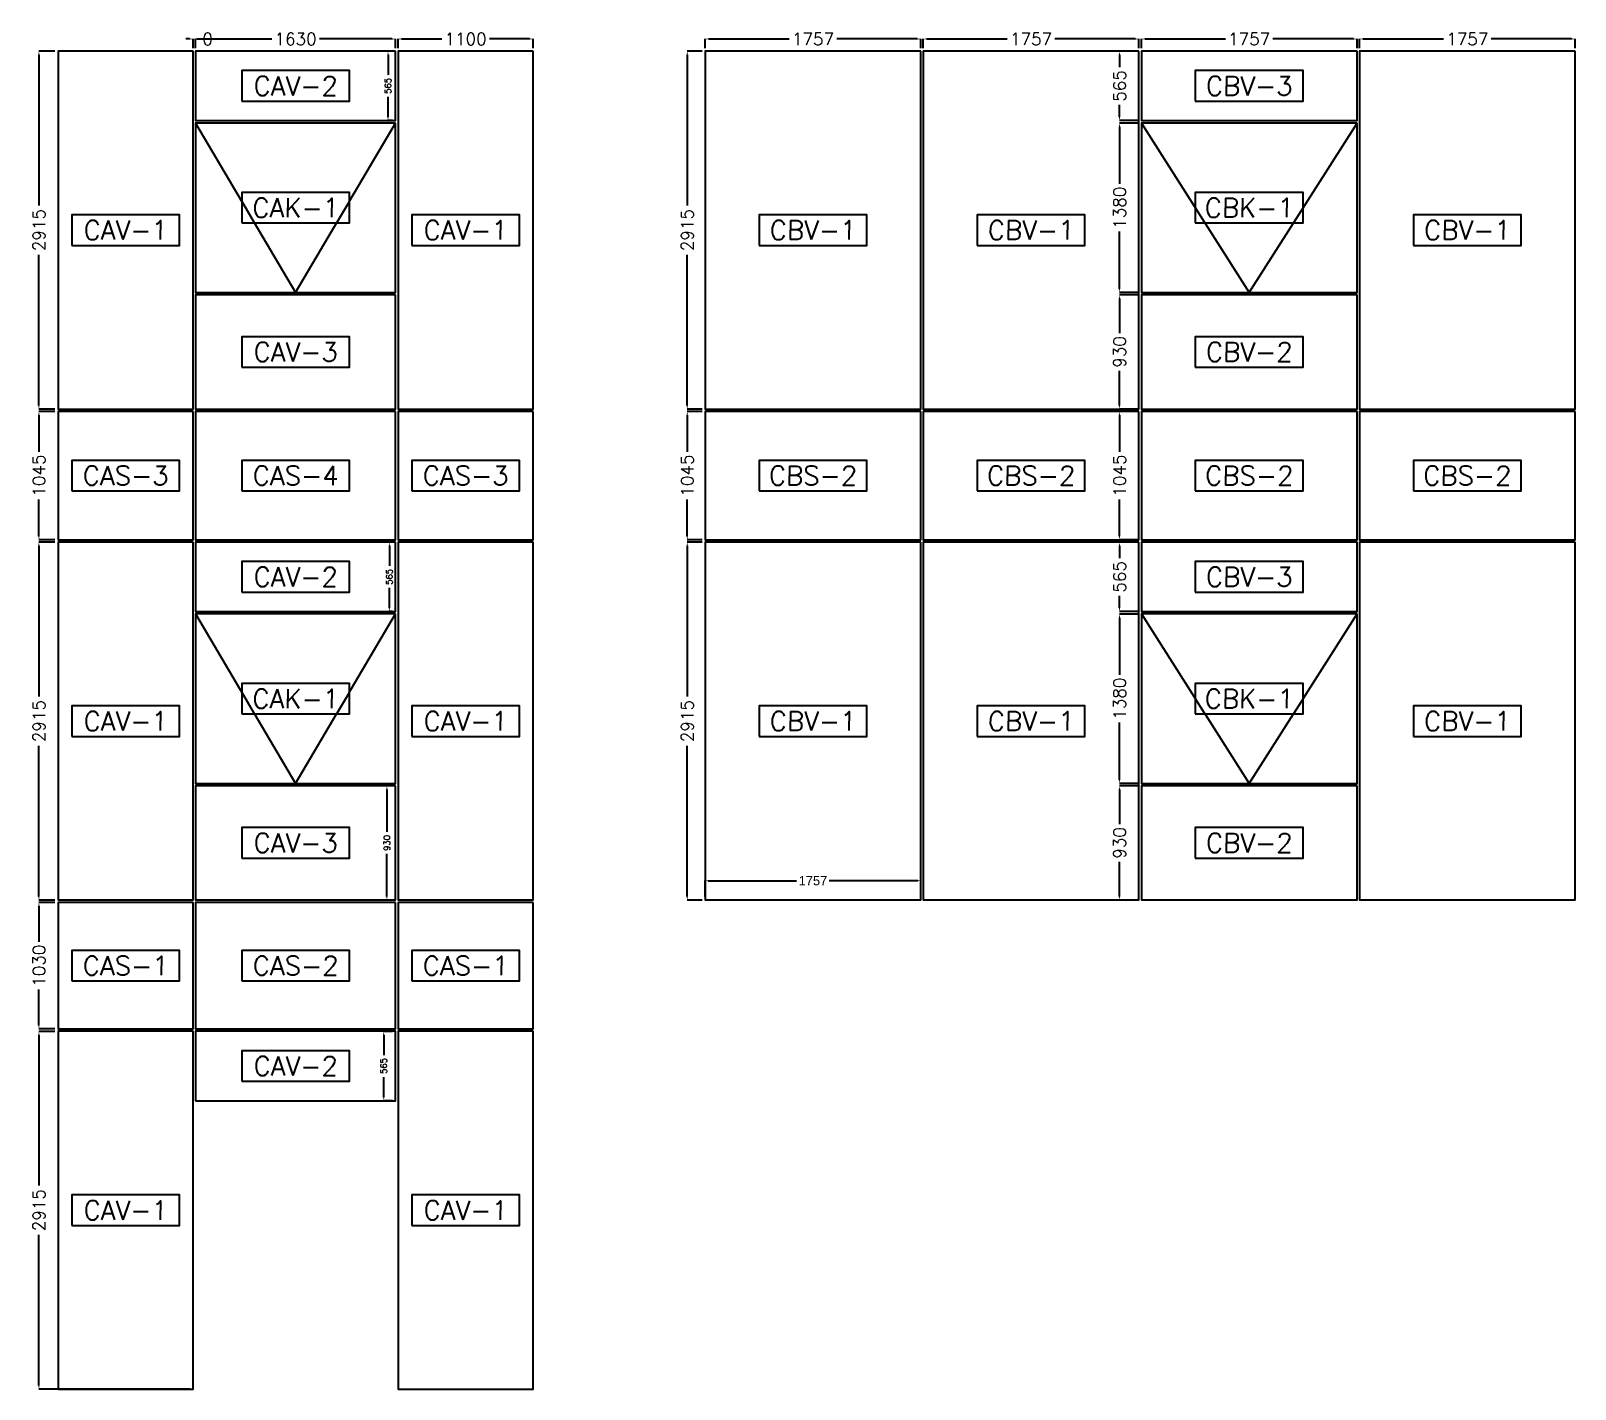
# Model space of a CAD drawing. Header units: millimetres. Extents: x -33420 to 34864, y -1491 to 37154.
# Drawn here: x -32483 to -19902, y 24224 to 35290 of the extents above; entities that cross this region are included whole.
import ezdxf

# ---------------------------------------------------------------- set-up
doc = ezdxf.new("R2010")
doc.units = ezdxf.units.MM
doc.layers.add('- ÖLÇÜ', color=7, linetype='Continuous', lineweight=9)
for name, color, linetype in [('--- CEPHE KANAT CAM', 80, 'Continuous'), ('--- CEPHE VS-CAM', 140, 'Continuous'), ('--- KODLAMA', 7, 'Continuous'), ('KOMP-ÖLÇÜ', 7, 'Continuous')]:
    doc.layers.add(name, color=color, linetype=linetype)
doc.styles.add('RomanS', font='romans.shx')
doc.styles.get("Standard").update_dxf_attribs({"font": 'arial.ttf'})
doc.styles.add('STL', font='txt.shx', dxfattribs={"oblique": 1})
doc.dimstyles.new('KOMP-ÖLÇÜ', dxfattribs={"dimtxt": 50, "dimasz": 30, "dimexe": 0.18, "dimexo": 25, "dimgap": 25, "dimtad": 0, "dimdec": 0, "dimzin": 0, "dimdsep": 46, "dimtxsty": 'RomanS', "dimcen": 0.09, "dimclrt": 256, "dimadec": 0, "dimazin": 0, "dimtfac": 1, "dimtdec": 0, "dimtofl": 0, "dimtmove": 0, "dimatfit": 3, "dimfxl": 1, "dimtolj": 1, "dimtzin": 0, "dimarcsym": 0})
doc.dimstyles.new('ÖLÇĞ', dxfattribs={"dimtxt": 75, "dimasz": 25, "dimexe": 1.25, "dimexo": 25, "dimgap": 25, "dimtad": 0, "dimdec": 0, "dimtxsty": 'Standard', "dimcen": 2.5, "dimadec": 0, "dimazin": 0, "dimtfac": 1, "dimtdec": 0, "dimtmove": 0, "dimatfit": 3, "dimfxl": 1, "dimarcsym": 0})

msp = doc.modelspace()

# ---------------------------------------------------------------- blocks, each defined once
blk = doc.blocks.new('*D295')
at = {"layer": '- ÖLÇÜ', "color": 0, "linetype": 'Continuous', "lineweight": -2, "transparency": 16777216}
for p, q in [((-31192, 35224), (-31222, 35224)), ((-31162, 35149), (-31162, 35225)), ((-31162, 35149), (-31162, 35225)), ((-31132, 35224), (-31102, 35224))]:
    blk.add_line(p, q, dxfattribs=at)
at = {"layer": '- ÖLÇÜ', "color": 0, "linetype": 'Continuous', "transparency": 16777216}
for points in [[(-31192, 35229), (-31192, 35219), (-31162, 35224)], [(-31132, 35229), (-31132, 35219), (-31162, 35224)]]:
    blk.add_solid(points, dxfattribs=at)
at = {"layer": 'Defpoints', "color": 0, "linetype": 'Continuous', "transparency": 16777216}
for p in [(-31162, 35224), (-31162, 35124), (-31162, 35124)]:
    blk.add_point(p, dxfattribs=at)
at = {"layer": '- ÖLÇÜ', "linetype": 'Continuous', "transparency": 16777216, "insert": (-31044, 35224), "char_height": 100, "attachment_point": 5, "style": 'RomanS'}
blk.add_mtext('\\A1;0', dxfattribs=at)
blk = doc.blocks.new('*D296')
at = {"layer": '- ÖLÇÜ', "color": 0, "linetype": 'Continuous', "lineweight": -2, "transparency": 16777216}
for p, q in [((-31142, 35149), (-31142, 35225)), ((-31112, 35224), (-30521, 35224)), ((-29542, 35224), (-30133, 35224)), ((-29512, 35149), (-29512, 35225))]:
    blk.add_line(p, q, dxfattribs=at)
at = {"layer": '- ÖLÇÜ', "color": 0, "linetype": 'Continuous', "transparency": 16777216}
for points in [[(-31112, 35229), (-31112, 35219), (-31142, 35224)], [(-29542, 35229), (-29542, 35219), (-29512, 35224)]]:
    blk.add_solid(points, dxfattribs=at)
at = {"layer": 'Defpoints', "color": 0, "linetype": 'Continuous', "transparency": 16777216}
for p in [(-31142, 35124), (-29512, 35224), (-29512, 35124)]:
    blk.add_point(p, dxfattribs=at)
at = {"layer": '- ÖLÇÜ', "linetype": 'Continuous', "transparency": 16777216, "insert": (-30327, 35224), "char_height": 100, "attachment_point": 5, "style": 'RomanS'}
blk.add_mtext('\\A1;1630', dxfattribs=at)
blk = doc.blocks.new('*D297')
at = {"layer": '- ÖLÇÜ', "color": 0, "linetype": 'Continuous', "lineweight": -2, "transparency": 16777216}
for p, q in [((-29492, 35149), (-29492, 35225)), ((-29462, 35224), (-29136, 35224)), ((-28422, 35224), (-28748, 35224)), ((-28392, 35149), (-28392, 35225))]:
    blk.add_line(p, q, dxfattribs=at)
at = {"layer": '- ÖLÇÜ', "color": 0, "linetype": 'Continuous', "transparency": 16777216}
for points in [[(-29462, 35229), (-29462, 35219), (-29492, 35224)], [(-28422, 35229), (-28422, 35219), (-28392, 35224)]]:
    blk.add_solid(points, dxfattribs=at)
at = {"layer": 'Defpoints', "color": 0, "linetype": 'Continuous', "transparency": 16777216}
for p in [(-29492, 35124), (-28392, 35224), (-28392, 35124)]:
    blk.add_point(p, dxfattribs=at)
at = {"layer": '- ÖLÇÜ', "linetype": 'Continuous', "transparency": 16777216, "insert": (-28942, 35224), "char_height": 100, "attachment_point": 5, "style": 'RomanS'}
blk.add_mtext('\\A1;1100', dxfattribs=at)
blk = doc.blocks.new('*D301')
at = {"layer": '- ÖLÇÜ', "color": 0, "linetype": 'Continuous', "lineweight": -2, "transparency": 16777216}
for p, q in [((-32287, 27139), (-32418, 27139)), ((-32418, 27109), (-32418, 25883)), ((-32418, 24254), (-32418, 25481)), ((-31187, 24224), (-32418, 24224))]:
    blk.add_line(p, q, dxfattribs=at)
at = {"layer": '- ÖLÇÜ', "color": 0, "linetype": 'Continuous', "transparency": 16777216}
for points in [[(-32423, 27109), (-32413, 27109), (-32418, 27139)], [(-32423, 24254), (-32413, 24254), (-32418, 24224)]]:
    blk.add_solid(points, dxfattribs=at)
at = {"layer": 'Defpoints', "color": 0, "linetype": 'Continuous', "transparency": 16777216}
for p in [(-32418, 27139), (-32262, 27139), (-31162, 24224)]:
    blk.add_point(p, dxfattribs=at)
at = {"layer": '- ÖLÇÜ', "linetype": 'Continuous', "transparency": 16777216, "insert": (-32418, 25682), "char_height": 100, "attachment_point": 5, "rotation": 90, "style": 'RomanS'}
blk.add_mtext('\\A1;2915', dxfattribs=at)
blk = doc.blocks.new('*D302')
at = {"layer": '- ÖLÇÜ', "color": 0, "linetype": 'Continuous', "lineweight": -2, "transparency": 16777216}
for p, q in [((-32287, 28189), (-32418, 28189)), ((-32418, 28159), (-32418, 27868)), ((-32418, 27189), (-32418, 27480)), ((-32287, 27159), (-32418, 27159))]:
    blk.add_line(p, q, dxfattribs=at)
at = {"layer": '- ÖLÇÜ', "color": 0, "linetype": 'Continuous', "transparency": 16777216}
for points in [[(-32423, 28159), (-32413, 28159), (-32418, 28189)], [(-32423, 27189), (-32413, 27189), (-32418, 27159)]]:
    blk.add_solid(points, dxfattribs=at)
at = {"layer": 'Defpoints', "color": 0, "linetype": 'Continuous', "transparency": 16777216}
for p in [(-32418, 28189), (-32262, 28189), (-32262, 27159)]:
    blk.add_point(p, dxfattribs=at)
at = {"layer": '- ÖLÇÜ', "linetype": 'Continuous', "transparency": 16777216, "insert": (-32418, 27674), "char_height": 100, "attachment_point": 5, "rotation": 90, "style": 'RomanS'}
blk.add_mtext('\\A1;1030', dxfattribs=at)
blk = doc.blocks.new('*D303')
at = {"layer": '- ÖLÇÜ', "color": 0, "linetype": 'Continuous', "lineweight": -2, "transparency": 16777216}
for p, q in [((-32287, 31124), (-32418, 31124)), ((-32418, 31094), (-32418, 29868)), ((-32418, 28239), (-32418, 29466)), ((-32287, 28209), (-32418, 28209))]:
    blk.add_line(p, q, dxfattribs=at)
at = {"layer": '- ÖLÇÜ', "color": 0, "linetype": 'Continuous', "transparency": 16777216}
for points in [[(-32423, 31094), (-32413, 31094), (-32418, 31124)], [(-32423, 28239), (-32413, 28239), (-32418, 28209)]]:
    blk.add_solid(points, dxfattribs=at)
at = {"layer": 'Defpoints', "color": 0, "linetype": 'Continuous', "transparency": 16777216}
for p in [(-32418, 31124), (-32262, 31124), (-32262, 28209)]:
    blk.add_point(p, dxfattribs=at)
at = {"layer": '- ÖLÇÜ', "linetype": 'Continuous', "transparency": 16777216, "insert": (-32418, 29667), "char_height": 100, "attachment_point": 5, "rotation": 90, "style": 'RomanS'}
blk.add_mtext('\\A1;2915', dxfattribs=at)
blk = doc.blocks.new('*D304')
at = {"layer": '- ÖLÇÜ', "color": 0, "linetype": 'Continuous', "lineweight": -2, "transparency": 16777216}
for p, q in [((-32287, 32189), (-32418, 32189)), ((-32418, 32159), (-32418, 31861)), ((-32418, 31174), (-32418, 31473)), ((-32287, 31144), (-32418, 31144))]:
    blk.add_line(p, q, dxfattribs=at)
at = {"layer": '- ÖLÇÜ', "color": 0, "linetype": 'Continuous', "transparency": 16777216}
for points in [[(-32423, 32159), (-32413, 32159), (-32418, 32189)], [(-32423, 31174), (-32413, 31174), (-32418, 31144)]]:
    blk.add_solid(points, dxfattribs=at)
at = {"layer": 'Defpoints', "color": 0, "linetype": 'Continuous', "transparency": 16777216}
for p in [(-32418, 32189), (-32262, 32189), (-32262, 31144)]:
    blk.add_point(p, dxfattribs=at)
at = {"layer": '- ÖLÇÜ', "linetype": 'Continuous', "transparency": 16777216, "insert": (-32418, 31667), "char_height": 100, "attachment_point": 5, "rotation": 90, "style": 'RomanS'}
blk.add_mtext('\\A1;1045', dxfattribs=at)
blk = doc.blocks.new('*D336')
at = {"layer": '- ÖLÇÜ', "color": 0, "linetype": 'Continuous', "lineweight": -2, "transparency": 16777216}
for p, q in [((-32287, 35124), (-32418, 35124)), ((-32418, 35094), (-32418, 33868)), ((-32418, 32239), (-32418, 33466)), ((-32287, 32209), (-32418, 32209))]:
    blk.add_line(p, q, dxfattribs=at)
at = {"layer": '- ÖLÇÜ', "color": 0, "linetype": 'Continuous', "transparency": 16777216}
for points in [[(-32423, 35094), (-32413, 35094), (-32418, 35124)], [(-32423, 32239), (-32413, 32239), (-32418, 32209)]]:
    blk.add_solid(points, dxfattribs=at)
at = {"layer": 'Defpoints', "color": 0, "linetype": 'Continuous', "transparency": 16777216}
for p in [(-32418, 35124), (-32262, 35124), (-32262, 32209)]:
    blk.add_point(p, dxfattribs=at)
at = {"layer": '- ÖLÇÜ', "linetype": 'Continuous', "transparency": 16777216, "insert": (-32418, 33667), "char_height": 100, "attachment_point": 5, "rotation": 90, "style": 'RomanS'}
blk.add_mtext('\\A1;2915', dxfattribs=at)
blk = doc.blocks.new('*D376')
at = {"layer": '- ÖLÇÜ', "color": 0, "linetype": 'Continuous', "lineweight": -2, "transparency": 16777216}
for p, q in [((-29537, 27139), (-29609, 27139)), ((-29609, 27109), (-29609, 26946)), ((-29609, 26604), (-29609, 26767)), ((-29537, 26574), (-29609, 26574))]:
    blk.add_line(p, q, dxfattribs=at)
at = {"layer": '- ÖLÇÜ', "color": 0, "linetype": 'Continuous', "transparency": 16777216}
for points in [[(-29614, 27109), (-29604, 27109), (-29609, 27139)], [(-29614, 26604), (-29604, 26604), (-29609, 26574)]]:
    blk.add_solid(points, dxfattribs=at)
at = {"layer": 'Defpoints', "color": 0, "linetype": 'Continuous', "transparency": 16777216}
for p in [(-29609, 27139), (-29512, 27139), (-29512, 26574)]:
    blk.add_point(p, dxfattribs=at)
at = {"layer": '- ÖLÇÜ', "linetype": 'Continuous', "transparency": 16777216, "insert": (-29609, 26857), "char_height": 50, "attachment_point": 5, "rotation": 90, "style": 'RomanS'}
blk.add_mtext('\\A1;565', dxfattribs=at)
blk = doc.blocks.new('*D377')
at = {"layer": '- ÖLÇÜ', "color": 0, "linetype": 'Continuous', "lineweight": -2, "transparency": 16777216}
for p, q in [((-29537, 31124), (-29564, 31124)), ((-29563, 31094), (-29563, 30931)), ((-29563, 30589), (-29563, 30752)), ((-29537, 30559), (-29564, 30559))]:
    blk.add_line(p, q, dxfattribs=at)
at = {"layer": '- ÖLÇÜ', "color": 0, "linetype": 'Continuous', "transparency": 16777216}
for points in [[(-29568, 31094), (-29558, 31094), (-29563, 31124)], [(-29568, 30589), (-29558, 30589), (-29563, 30559)]]:
    blk.add_solid(points, dxfattribs=at)
at = {"layer": 'Defpoints', "color": 0, "linetype": 'Continuous', "transparency": 16777216}
for p in [(-29563, 31124), (-29512, 31124), (-29512, 30559)]:
    blk.add_point(p, dxfattribs=at)
at = {"layer": '- ÖLÇÜ', "linetype": 'Continuous', "transparency": 16777216, "insert": (-29563, 30842), "char_height": 50, "attachment_point": 5, "rotation": 90, "style": 'RomanS'}
blk.add_mtext('\\A1;565', dxfattribs=at)
blk = doc.blocks.new('*D378')
at = {"layer": '- ÖLÇÜ', "color": 0, "linetype": 'Continuous', "lineweight": -2, "transparency": 16777216}
for p, q in [((-29537, 35124), (-29575, 35124)), ((-29574, 35094), (-29574, 34931)), ((-29574, 34589), (-29574, 34752)), ((-29537, 34559), (-29575, 34559))]:
    blk.add_line(p, q, dxfattribs=at)
at = {"layer": '- ÖLÇÜ', "color": 0, "linetype": 'Continuous', "transparency": 16777216}
for points in [[(-29579, 35094), (-29569, 35094), (-29574, 35124)], [(-29579, 34589), (-29569, 34589), (-29574, 34559)]]:
    blk.add_solid(points, dxfattribs=at)
at = {"layer": 'Defpoints', "color": 0, "linetype": 'Continuous', "transparency": 16777216}
for p in [(-29574, 35124), (-29512, 35124), (-29512, 34559)]:
    blk.add_point(p, dxfattribs=at)
at = {"layer": '- ÖLÇÜ', "linetype": 'Continuous', "transparency": 16777216, "insert": (-29574, 34842), "char_height": 50, "attachment_point": 5, "rotation": 90, "style": 'RomanS'}
blk.add_mtext('\\A1;565', dxfattribs=at)
blk = doc.blocks.new('*D379')
at = {"layer": '- ÖLÇÜ', "color": 0, "linetype": 'Continuous', "lineweight": -2, "transparency": 16777216}
for p, q in [((-29537, 29139), (-29584, 29139)), ((-29583, 29109), (-29583, 28764)), ((-29583, 28239), (-29583, 28585)), ((-29537, 28209), (-29584, 28209))]:
    blk.add_line(p, q, dxfattribs=at)
at = {"layer": '- ÖLÇÜ', "color": 0, "linetype": 'Continuous', "transparency": 16777216}
for points in [[(-29588, 29109), (-29578, 29109), (-29583, 29139)], [(-29588, 28239), (-29578, 28239), (-29583, 28209)]]:
    blk.add_solid(points, dxfattribs=at)
at = {"layer": 'Defpoints', "color": 0, "linetype": 'Continuous', "transparency": 16777216}
for p in [(-29583, 29139), (-29512, 29139), (-29512, 28209)]:
    blk.add_point(p, dxfattribs=at)
at = {"layer": '- ÖLÇÜ', "linetype": 'Continuous', "transparency": 16777216, "insert": (-29583, 28674), "char_height": 50, "attachment_point": 5, "rotation": 90, "style": 'RomanS'}
blk.add_mtext('\\A1;930', dxfattribs=at)
blk = doc.blocks.new('*D298')
at = {"layer": '- ÖLÇÜ', "color": 0, "linetype": 'Continuous', "lineweight": -2, "transparency": 16777216}
for p, q in [((-26990, 35149), (-26990, 35225)), ((-26960, 35224), (-26306, 35224)), ((-25263, 35224), (-25918, 35224)), ((-25233, 35149), (-25233, 35225))]:
    blk.add_line(p, q, dxfattribs=at)
at = {"layer": '- ÖLÇÜ', "color": 0, "linetype": 'Continuous', "transparency": 16777216}
for points in [[(-26960, 35229), (-26960, 35219), (-26990, 35224)], [(-25263, 35229), (-25263, 35219), (-25233, 35224)]]:
    blk.add_solid(points, dxfattribs=at)
at = {"layer": 'Defpoints', "color": 0, "linetype": 'Continuous', "transparency": 16777216}
for p in [(-26990, 35124), (-25233, 35224), (-25233, 35124)]:
    blk.add_point(p, dxfattribs=at)
at = {"layer": '- ÖLÇÜ', "linetype": 'Continuous', "transparency": 16777216, "insert": (-26112, 35224), "char_height": 100, "attachment_point": 5, "style": 'RomanS'}
blk.add_mtext('\\A1;1757', dxfattribs=at)
blk = doc.blocks.new('*D299')
at = {"layer": '- ÖLÇÜ', "color": 0, "linetype": 'Continuous', "lineweight": -2, "transparency": 16777216}
for p, q in [((-25213, 35149), (-25213, 35225)), ((-25183, 35224), (-24529, 35224)), ((-23486, 35224), (-24141, 35224)), ((-23456, 35149), (-23456, 35225))]:
    blk.add_line(p, q, dxfattribs=at)
at = {"layer": '- ÖLÇÜ', "color": 0, "linetype": 'Continuous', "transparency": 16777216}
for points in [[(-25183, 35229), (-25183, 35219), (-25213, 35224)], [(-23486, 35229), (-23486, 35219), (-23456, 35224)]]:
    blk.add_solid(points, dxfattribs=at)
at = {"layer": 'Defpoints', "color": 0, "linetype": 'Continuous', "transparency": 16777216}
for p in [(-25213, 35124), (-23456, 35224), (-23456, 35124)]:
    blk.add_point(p, dxfattribs=at)
at = {"layer": '- ÖLÇÜ', "linetype": 'Continuous', "transparency": 16777216, "insert": (-24335, 35224), "char_height": 100, "attachment_point": 5, "style": 'RomanS'}
blk.add_mtext('\\A1;1757', dxfattribs=at)
blk = doc.blocks.new('*D300')
at = {"layer": '- ÖLÇÜ', "color": 0, "linetype": 'Continuous', "lineweight": -2, "transparency": 16777216}
for p, q in [((-21659, 35149), (-21659, 35225)), ((-21629, 35224), (-20975, 35224)), ((-19932, 35224), (-20587, 35224)), ((-19902, 35149), (-19902, 35225))]:
    blk.add_line(p, q, dxfattribs=at)
at = {"layer": '- ÖLÇÜ', "color": 0, "linetype": 'Continuous', "transparency": 16777216}
for points in [[(-21629, 35229), (-21629, 35219), (-21659, 35224)], [(-19932, 35229), (-19932, 35219), (-19902, 35224)]]:
    blk.add_solid(points, dxfattribs=at)
at = {"layer": 'Defpoints', "color": 0, "linetype": 'Continuous', "transparency": 16777216}
for p in [(-21659, 35124), (-19902, 35224), (-19902, 35124)]:
    blk.add_point(p, dxfattribs=at)
at = {"layer": '- ÖLÇÜ', "linetype": 'Continuous', "transparency": 16777216, "insert": (-20781, 35224), "char_height": 100, "attachment_point": 5, "style": 'RomanS'}
blk.add_mtext('\\A1;1757', dxfattribs=at)
blk = doc.blocks.new('*D372')
at = {"layer": '- ÖLÇÜ', "color": 0, "linetype": 'Continuous', "lineweight": -2, "transparency": 16777216}
for p, q in [((-27015, 31124), (-27136, 31124)), ((-27136, 31094), (-27136, 29868)), ((-27136, 28239), (-27136, 29466)), ((-27015, 28209), (-27136, 28209))]:
    blk.add_line(p, q, dxfattribs=at)
at = {"layer": '- ÖLÇÜ', "color": 0, "linetype": 'Continuous', "transparency": 16777216}
for points in [[(-27141, 31094), (-27131, 31094), (-27136, 31124)], [(-27141, 28239), (-27131, 28239), (-27136, 28209)]]:
    blk.add_solid(points, dxfattribs=at)
at = {"layer": 'Defpoints', "color": 0, "linetype": 'Continuous', "transparency": 16777216}
for p in [(-27136, 31124), (-26990, 31124), (-26990, 28209)]:
    blk.add_point(p, dxfattribs=at)
at = {"layer": '- ÖLÇÜ', "linetype": 'Continuous', "transparency": 16777216, "insert": (-27136, 29667), "char_height": 100, "attachment_point": 5, "rotation": 90, "style": 'RomanS'}
blk.add_mtext('\\A1;2915', dxfattribs=at)
blk = doc.blocks.new('*D373')
at = {"layer": '- ÖLÇÜ', "color": 0, "linetype": 'Continuous', "lineweight": -2, "transparency": 16777216}
for p, q in [((-27015, 32189), (-27136, 32189)), ((-27136, 32159), (-27136, 31861)), ((-27136, 31174), (-27136, 31473)), ((-27015, 31144), (-27136, 31144))]:
    blk.add_line(p, q, dxfattribs=at)
at = {"layer": '- ÖLÇÜ', "color": 0, "linetype": 'Continuous', "transparency": 16777216}
for points in [[(-27141, 32159), (-27131, 32159), (-27136, 32189)], [(-27141, 31174), (-27131, 31174), (-27136, 31144)]]:
    blk.add_solid(points, dxfattribs=at)
at = {"layer": 'Defpoints', "color": 0, "linetype": 'Continuous', "transparency": 16777216}
for p in [(-27136, 32189), (-26990, 32189), (-26990, 31144)]:
    blk.add_point(p, dxfattribs=at)
at = {"layer": '- ÖLÇÜ', "linetype": 'Continuous', "transparency": 16777216, "insert": (-27136, 31667), "char_height": 100, "attachment_point": 5, "rotation": 90, "style": 'RomanS'}
blk.add_mtext('\\A1;1045', dxfattribs=at)
blk = doc.blocks.new('*D374')
at = {"layer": '- ÖLÇÜ', "color": 0, "linetype": 'Continuous', "lineweight": -2, "transparency": 16777216}
for p, q in [((-27015, 35124), (-27136, 35124)), ((-27136, 35094), (-27136, 33868)), ((-27136, 32239), (-27136, 33466)), ((-27015, 32209), (-27136, 32209))]:
    blk.add_line(p, q, dxfattribs=at)
at = {"layer": '- ÖLÇÜ', "color": 0, "linetype": 'Continuous', "transparency": 16777216}
for points in [[(-27141, 35094), (-27131, 35094), (-27136, 35124)], [(-27141, 32239), (-27131, 32239), (-27136, 32209)]]:
    blk.add_solid(points, dxfattribs=at)
at = {"layer": 'Defpoints', "color": 0, "linetype": 'Continuous', "transparency": 16777216}
for p in [(-27136, 35124), (-26990, 35124), (-26990, 32209)]:
    blk.add_point(p, dxfattribs=at)
at = {"layer": '- ÖLÇÜ', "linetype": 'Continuous', "transparency": 16777216, "insert": (-27136, 33667), "char_height": 100, "attachment_point": 5, "rotation": 90, "style": 'RomanS'}
blk.add_mtext('\\A1;2915', dxfattribs=at)
blk = doc.blocks.new('*D310')
at = {"layer": '- ÖLÇÜ', "color": 0, "linetype": 'Continuous', "lineweight": -2, "transparency": 16777216}
for p, q in [((-23461, 29139), (-23614, 29139)), ((-23614, 29109), (-23614, 28828)), ((-23614, 28239), (-23614, 28521)), ((-23461, 28209), (-23614, 28209))]:
    blk.add_line(p, q, dxfattribs=at)
at = {"layer": '- ÖLÇÜ', "color": 0, "linetype": 'Continuous', "transparency": 16777216}
for points in [[(-23619, 29109), (-23609, 29109), (-23614, 29139)], [(-23619, 28239), (-23609, 28239), (-23614, 28209)]]:
    blk.add_solid(points, dxfattribs=at)
at = {"layer": 'Defpoints', "color": 0, "linetype": 'Continuous', "transparency": 16777216}
for p in [(-23614, 29139), (-23436, 29139), (-23436, 28209)]:
    blk.add_point(p, dxfattribs=at)
at = {"layer": '- ÖLÇÜ', "linetype": 'Continuous', "transparency": 16777216, "insert": (-23614, 28674), "char_height": 100, "attachment_point": 5, "rotation": 90, "style": 'RomanS'}
blk.add_mtext('\\A1;930', dxfattribs=at)
blk = doc.blocks.new('*D311')
at = {"layer": '- ÖLÇÜ', "color": 0, "linetype": 'Continuous', "lineweight": -2, "transparency": 16777216}
for p, q in [((-23461, 30539), (-23614, 30539)), ((-23614, 30509), (-23614, 30043)), ((-23614, 29189), (-23614, 29655)), ((-23461, 29159), (-23614, 29159))]:
    blk.add_line(p, q, dxfattribs=at)
at = {"layer": '- ÖLÇÜ', "color": 0, "linetype": 'Continuous', "transparency": 16777216}
for points in [[(-23619, 30509), (-23609, 30509), (-23614, 30539)], [(-23619, 29189), (-23609, 29189), (-23614, 29159)]]:
    blk.add_solid(points, dxfattribs=at)
at = {"layer": 'Defpoints', "color": 0, "linetype": 'Continuous', "transparency": 16777216}
for p in [(-23614, 30539), (-23436, 30539), (-23436, 29159)]:
    blk.add_point(p, dxfattribs=at)
at = {"layer": '- ÖLÇÜ', "linetype": 'Continuous', "transparency": 16777216, "insert": (-23614, 29849), "char_height": 100, "attachment_point": 5, "rotation": 90, "style": 'RomanS'}
blk.add_mtext('\\A1;1380', dxfattribs=at)
blk = doc.blocks.new('*D312')
at = {"layer": '- ÖLÇÜ', "color": 0, "linetype": 'Continuous', "lineweight": -2, "transparency": 16777216}
for p, q in [((-23461, 31124), (-23614, 31124)), ((-23614, 31094), (-23614, 30995)), ((-23614, 30589), (-23614, 30688)), ((-23461, 30559), (-23614, 30559))]:
    blk.add_line(p, q, dxfattribs=at)
at = {"layer": '- ÖLÇÜ', "color": 0, "linetype": 'Continuous', "transparency": 16777216}
for points in [[(-23619, 31094), (-23609, 31094), (-23614, 31124)], [(-23619, 30589), (-23609, 30589), (-23614, 30559)]]:
    blk.add_solid(points, dxfattribs=at)
at = {"layer": 'Defpoints', "color": 0, "linetype": 'Continuous', "transparency": 16777216}
for p in [(-23614, 31124), (-23436, 31124), (-23436, 30559)]:
    blk.add_point(p, dxfattribs=at)
at = {"layer": '- ÖLÇÜ', "linetype": 'Continuous', "transparency": 16777216, "insert": (-23614, 30842), "char_height": 100, "attachment_point": 5, "rotation": 90, "style": 'RomanS'}
blk.add_mtext('\\A1;565', dxfattribs=at)
blk = doc.blocks.new('*D313')
at = {"layer": '- ÖLÇÜ', "color": 0, "linetype": 'Continuous', "lineweight": -2, "transparency": 16777216}
for p, q in [((-23461, 32189), (-23614, 32189)), ((-23614, 32159), (-23614, 31861)), ((-23614, 31174), (-23614, 31473)), ((-23461, 31144), (-23614, 31144))]:
    blk.add_line(p, q, dxfattribs=at)
at = {"layer": '- ÖLÇÜ', "color": 0, "linetype": 'Continuous', "transparency": 16777216}
for points in [[(-23619, 32159), (-23609, 32159), (-23614, 32189)], [(-23619, 31174), (-23609, 31174), (-23614, 31144)]]:
    blk.add_solid(points, dxfattribs=at)
at = {"layer": 'Defpoints', "color": 0, "linetype": 'Continuous', "transparency": 16777216}
for p in [(-23614, 32189), (-23436, 32189), (-23436, 31144)]:
    blk.add_point(p, dxfattribs=at)
at = {"layer": '- ÖLÇÜ', "linetype": 'Continuous', "transparency": 16777216, "insert": (-23614, 31667), "char_height": 100, "attachment_point": 5, "rotation": 90, "style": 'RomanS'}
blk.add_mtext('\\A1;1045', dxfattribs=at)
blk = doc.blocks.new('*D314')
at = {"layer": '- ÖLÇÜ', "color": 0, "linetype": 'Continuous', "lineweight": -2, "transparency": 16777216}
for p, q in [((-23461, 33139), (-23614, 33139)), ((-23614, 33109), (-23614, 32828)), ((-23614, 32239), (-23614, 32521)), ((-23461, 32209), (-23614, 32209))]:
    blk.add_line(p, q, dxfattribs=at)
at = {"layer": '- ÖLÇÜ', "color": 0, "linetype": 'Continuous', "transparency": 16777216}
for points in [[(-23619, 33109), (-23609, 33109), (-23614, 33139)], [(-23619, 32239), (-23609, 32239), (-23614, 32209)]]:
    blk.add_solid(points, dxfattribs=at)
at = {"layer": 'Defpoints', "color": 0, "linetype": 'Continuous', "transparency": 16777216}
for p in [(-23614, 33139), (-23436, 33139), (-23436, 32209)]:
    blk.add_point(p, dxfattribs=at)
at = {"layer": '- ÖLÇÜ', "linetype": 'Continuous', "transparency": 16777216, "insert": (-23614, 32674), "char_height": 100, "attachment_point": 5, "rotation": 90, "style": 'RomanS'}
blk.add_mtext('\\A1;930', dxfattribs=at)
blk = doc.blocks.new('*D315')
at = {"layer": '- ÖLÇÜ', "color": 0, "linetype": 'Continuous', "lineweight": -2, "transparency": 16777216}
for p, q in [((-23461, 34539), (-23614, 34539)), ((-23614, 34509), (-23614, 34043)), ((-23614, 33189), (-23614, 33655)), ((-23461, 33159), (-23614, 33159))]:
    blk.add_line(p, q, dxfattribs=at)
at = {"layer": '- ÖLÇÜ', "color": 0, "linetype": 'Continuous', "transparency": 16777216}
for points in [[(-23619, 34509), (-23609, 34509), (-23614, 34539)], [(-23619, 33189), (-23609, 33189), (-23614, 33159)]]:
    blk.add_solid(points, dxfattribs=at)
at = {"layer": 'Defpoints', "color": 0, "linetype": 'Continuous', "transparency": 16777216}
for p in [(-23614, 34539), (-23436, 34539), (-23436, 33159)]:
    blk.add_point(p, dxfattribs=at)
at = {"layer": '- ÖLÇÜ', "linetype": 'Continuous', "transparency": 16777216, "insert": (-23614, 33849), "char_height": 100, "attachment_point": 5, "rotation": 90, "style": 'RomanS'}
blk.add_mtext('\\A1;1380', dxfattribs=at)
blk = doc.blocks.new('*D316')
at = {"layer": '- ÖLÇÜ', "color": 0, "linetype": 'Continuous', "lineweight": -2, "transparency": 16777216}
for p, q in [((-23461, 35124), (-23614, 35124)), ((-23614, 35094), (-23614, 34995)), ((-23614, 34589), (-23614, 34688)), ((-23461, 34559), (-23614, 34559))]:
    blk.add_line(p, q, dxfattribs=at)
at = {"layer": '- ÖLÇÜ', "color": 0, "linetype": 'Continuous', "transparency": 16777216}
for points in [[(-23619, 35094), (-23609, 35094), (-23614, 35124)], [(-23619, 34589), (-23609, 34589), (-23614, 34559)]]:
    blk.add_solid(points, dxfattribs=at)
at = {"layer": 'Defpoints', "color": 0, "linetype": 'Continuous', "transparency": 16777216}
for p in [(-23614, 35124), (-23436, 35124), (-23436, 34559)]:
    blk.add_point(p, dxfattribs=at)
at = {"layer": '- ÖLÇÜ', "linetype": 'Continuous', "transparency": 16777216, "insert": (-23614, 34842), "char_height": 100, "attachment_point": 5, "rotation": 90, "style": 'RomanS'}
blk.add_mtext('\\A1;565', dxfattribs=at)
blk = doc.blocks.new('*D317')
at = {"layer": '- ÖLÇÜ', "color": 0, "linetype": 'Continuous', "lineweight": -2, "transparency": 16777216}
for p, q in [((-23436, 35149), (-23436, 35225)), ((-23406, 35224), (-22752, 35224)), ((-21709, 35224), (-22364, 35224)), ((-21679, 35149), (-21679, 35225))]:
    blk.add_line(p, q, dxfattribs=at)
at = {"layer": '- ÖLÇÜ', "color": 0, "linetype": 'Continuous', "transparency": 16777216}
for points in [[(-23406, 35229), (-23406, 35219), (-23436, 35224)], [(-21709, 35229), (-21709, 35219), (-21679, 35224)]]:
    blk.add_solid(points, dxfattribs=at)
at = {"layer": 'Defpoints', "color": 0, "linetype": 'Continuous', "transparency": 16777216}
for p in [(-23436, 35124), (-21679, 35224), (-21679, 35124)]:
    blk.add_point(p, dxfattribs=at)
at = {"layer": '- ÖLÇÜ', "linetype": 'Continuous', "transparency": 16777216, "insert": (-22558, 35224), "char_height": 100, "attachment_point": 5, "style": 'RomanS'}
blk.add_mtext('\\A1;1757', dxfattribs=at)
blk = doc.blocks.new('*D458')
at = {"layer": 'Defpoints', "color": 0, "linetype": 'Continuous', "transparency": 16777216}
for p in [(-25233, 28366), (-26990, 28209), (-25233, 28209)]:
    blk.add_point(p, dxfattribs=at)
at = {"layer": 'KOMP-ÖLÇÜ', "color": 0, "linetype": 'Continuous', "lineweight": -2, "transparency": 16777216}
for p, q in [((-26990, 28234), (-26990, 28367)), ((-26965, 28366), (-26245, 28366)), ((-25258, 28366), (-25979, 28366)), ((-25233, 28234), (-25233, 28367))]:
    blk.add_line(p, q, dxfattribs=at)
at = {"layer": 'KOMP-ÖLÇÜ', "color": 0, "linetype": 'Continuous', "transparency": 16777216}
for points in [[(-26965, 28370), (-26965, 28362), (-26990, 28366)], [(-25258, 28370), (-25258, 28362), (-25233, 28366)]]:
    blk.add_solid(points, dxfattribs=at)
at = {"layer": 'KOMP-ÖLÇÜ', "color": 0, "linetype": 'Continuous', "transparency": 16777216, "insert": (-26112, 28366), "char_height": 75, "attachment_point": 5}
blk.add_mtext('1757', dxfattribs=at)

# ---------------------------------------------------------------- dimensions: what is measured, and where the dimension line sits
at = {"layer": '- ÖLÇÜ', "linetype": 'Continuous'}
for base, p1, p2, override, picture, middle in [((-31161.90567985, 35224.36090105), (-31161.90567985, 35124.27317193), (-31161.90567985, 35124.27317193), {"dimtxt": 100}, '*D295', (-31043.57234651, 35224.36090105)), ((-29511.91, 35224.36), (-31141.91, 35124.27), (-29511.91, 35124.27), {"dimtxt": 100}, '*D296', (-30326.91, 35224.36)), ((-28391.91, 35224.36), (-29491.91, 35124.27), (-28391.91, 35124.27), {"dimtxt": 100}, '*D297', (-28941.91, 35224.36)), ((-25233.48, 35224.36), (-26990.48, 35124.27), (-25233.48, 35124.27), {"dimtxt": 100}, '*D298', (-26111.98, 35224.36)), ((-23456.48, 35224.36), (-25213.48, 35124.27), (-23456.48, 35124.27), {"dimtxt": 100}, '*D299', (-24334.98, 35224.36)), ((-21679.48, 35224.36), (-23436.48, 35124.27), (-21679.48, 35124.27), {"dimtxt": 100, "dimtmove": 1}, '*D317', (-22557.98, 35224.36)), ((-19902.48, 35224.36), (-21659.48, 35124.27), (-19902.48, 35124.27), {"dimtxt": 100}, '*D300', (-20780.98, 35224.36))]:
    dim = msp.add_linear_dim(base=base, p1=p1, p2=p2, dimstyle='KOMP-ÖLÇÜ', override=override, dxfattribs=at)
    dim.commit()
    dim.dimension.update_dxf_attribs({"geometry": picture, "text_midpoint": middle})
for base, p1, p2, override, picture, middle in [((-32417.83, 35124.27), (-32261.91, 32209.33), (-32261.91, 35124.27), {"dimtxt": 100}, '*D336', (-32417.83, 33666.8)), ((-27135.84, 35124.27), (-26990.48, 32209.33), (-26990.48, 35124.27), {"dimtxt": 100}, '*D374', (-27135.84, 33666.8)), ((-23613.77, 35124.27), (-23436.48, 34559.27), (-23436.48, 35124.27), {"dimtxt": 100, "dimtmove": 1}, '*D316', (-23613.77, 34841.77)), ((-23613.77, 34539.27), (-23436.48, 33159.27), (-23436.48, 34539.27), {"dimtxt": 100, "dimtmove": 1}, '*D315', (-23613.77, 33849.27)), ((-23613.77, 33139.27), (-23436.48, 32209.33), (-23436.48, 33139.27), {"dimtxt": 100, "dimtmove": 1}, '*D314', (-23613.77, 32674.3)), ((-32417.83, 32189.33), (-32261.91, 31144.27), (-32261.91, 32189.33), {"dimtxt": 100}, '*D304', (-32417.83, 31666.8)), ((-27135.84, 32189.33), (-26990.48, 31144.27), (-26990.48, 32189.33), {"dimtxt": 100}, '*D373', (-27135.84, 31666.8)), ((-23613.77, 32189.33), (-23436.48, 31144.27), (-23436.48, 32189.33), {"dimtxt": 100, "dimtmove": 1}, '*D313', (-23613.77, 31666.8)), ((-32417.83, 31124.27), (-32261.91, 28209.33), (-32261.91, 31124.27), {"dimtxt": 100}, '*D303', (-32417.83, 29666.8)), ((-27135.84, 31124.27), (-26990.48, 28209.33), (-26990.48, 31124.27), {"dimtxt": 100}, '*D372', (-27135.84, 29666.8)), ((-23613.77, 31124.27), (-23436.48, 30559.27), (-23436.48, 31124.27), {"dimtxt": 100, "dimtmove": 1}, '*D312', (-23613.77, 30841.77)), ((-23613.77, 30539.27), (-23436.48, 29159.27), (-23436.48, 30539.27), {"dimtxt": 100, "dimtmove": 1}, '*D311', (-23613.77, 29849.27)), ((-23613.77, 29139.27), (-23436.48, 28209.33), (-23436.48, 29139.27), {"dimtxt": 100, "dimtmove": 1}, '*D310', (-23613.77, 28674.3)), ((-32417.83, 28189.33), (-32261.91, 27159.27), (-32261.91, 28189.33), {"dimtxt": 100}, '*D302', (-32417.83, 27674.3)), ((-32417.83, 27139.27), (-31161.91, 24224.28), (-32261.91, 27139.27), {"dimtxt": 100}, '*D301', (-32417.83, 25681.78))]:
    dim = msp.add_linear_dim(base=base, p1=p1, p2=p2, angle=270, dimstyle='KOMP-ÖLÇÜ', override=override, dxfattribs=at)
    dim.commit()
    dim.dimension.update_dxf_attribs({"geometry": picture, "text_midpoint": middle})
for base, p1, p2, picture, middle in [((-29574.49, 35124.27), (-29511.91, 34559.27), (-29511.91, 35124.27), '*D378', (-29574.49, 34841.77)), ((-29563.42, 31124.27), (-29511.91, 30559.27), (-29511.91, 31124.27), '*D377', (-29563.42, 30841.77)), ((-29583.42, 29139.27), (-29511.91, 28209.33), (-29511.91, 29139.27), '*D379', (-29583.42, 28674.3)), ((-29609.23, 27139.27), (-29511.91, 26574.27), (-29511.91, 27139.27), '*D376', (-29609.23, 26856.77))]:
    dim = msp.add_linear_dim(base=base, p1=p1, p2=p2, angle=90, dimstyle='KOMP-ÖLÇÜ', dxfattribs=at)
    dim.commit()
    dim.dimension.update_dxf_attribs({"geometry": picture, "text_midpoint": middle})
at = {"layer": 'KOMP-ÖLÇÜ', "linetype": 'Continuous'}
dim = msp.add_aligned_dim(p1=(-26990.48, 28209.33), p2=(-25233.48, 28209.33), distance=156.56, dimstyle='ÖLÇĞ', dxfattribs=at)
dim.commit()
dim.dimension.update_dxf_attribs({"geometry": '*D458', "text_midpoint": (-26111.98, 28365.89)})

# ---------------------------------------------------------------- linework, layer by layer
at = {"layer": '--- CEPHE VS-CAM', "linetype": 'Continuous'}
for points in [[(-31161.91, 35124.27), (-32261.91, 35124.27), (-32261.91, 32209.33), (-31161.91, 32209.33)], [(-29511.91, 35124.27), (-31141.91, 35124.27), (-31141.91, 34559.27), (-29511.91, 34559.27)], [(-28391.91, 35124.27), (-29491.91, 35124.27), (-29491.91, 32209.33), (-28391.91, 32209.33)], [(-25233.48, 35124.27), (-26990.48, 35124.27), (-26990.48, 32209.33), (-25233.48, 32209.33)], [(-23456.48, 35124.27), (-25213.48, 35124.27), (-25213.48, 32209.33), (-23456.48, 32209.33)], [(-21679.48, 35124.27), (-23436.48, 35124.27), (-23436.48, 34559.27), (-21679.48, 34559.27)], [(-19902.48, 35124.27), (-21659.48, 35124.27), (-21659.48, 32209.33), (-19902.48, 32209.33)], [(-29511.91, 34539.27), (-31141.91, 34539.27), (-31141.91, 33159.27), (-29511.91, 33159.27)], [(-21679.48, 34539.27), (-23436.48, 34539.27), (-23436.48, 33159.27), (-21679.48, 33159.27)], [(-29511.91, 33139.27), (-31141.91, 33139.27), (-31141.91, 32209.33), (-29511.91, 32209.33)], [(-21679.48, 33139.27), (-23436.48, 33139.27), (-23436.48, 32209.33), (-21679.48, 32209.33)], [(-31161.91, 32189.33), (-32261.91, 32189.33), (-32261.91, 31144.27), (-31161.91, 31144.27)], [(-29511.91, 32189.33), (-31141.91, 32189.33), (-31141.91, 31144.27), (-29511.91, 31144.27)], [(-28391.91, 32189.33), (-29491.91, 32189.33), (-29491.91, 31144.27), (-28391.91, 31144.27)], [(-25233.48, 32189.33), (-26990.48, 32189.33), (-26990.48, 31144.27), (-25233.48, 31144.27)], [(-23456.48, 32189.33), (-25213.48, 32189.33), (-25213.48, 31144.27), (-23456.48, 31144.27)], [(-21679.48, 32189.33), (-23436.48, 32189.33), (-23436.48, 31144.27), (-21679.48, 31144.27)], [(-19902.48, 32189.33), (-21659.48, 32189.33), (-21659.48, 31144.27), (-19902.48, 31144.27)], [(-31161.91, 31124.27), (-32261.91, 31124.27), (-32261.91, 28209.33), (-31161.91, 28209.33)], [(-29511.91, 31124.27), (-31141.91, 31124.27), (-31141.91, 30559.27), (-29511.91, 30559.27)], [(-28391.91, 31124.27), (-29491.91, 31124.27), (-29491.91, 28209.33), (-28391.91, 28209.33)], [(-25233.48, 31124.27), (-26990.48, 31124.27), (-26990.48, 28209.33), (-25233.48, 28209.33)], [(-23456.48, 31124.27), (-25213.48, 31124.27), (-25213.48, 28209.33), (-23456.48, 28209.33)], [(-21679.48, 31124.27), (-23436.48, 31124.27), (-23436.48, 30559.27), (-21679.48, 30559.27)], [(-19902.48, 31124.27), (-21659.48, 31124.27), (-21659.48, 28209.33), (-19902.48, 28209.33)], [(-29511.91, 30539.27), (-31141.91, 30539.27), (-31141.91, 29159.27), (-29511.91, 29159.27)], [(-21679.48, 30539.27), (-23436.48, 30539.27), (-23436.48, 29159.27), (-21679.48, 29159.27)], [(-29511.91, 29139.27), (-31141.91, 29139.27), (-31141.91, 28209.33), (-29511.91, 28209.33)], [(-21679.48, 29139.27), (-23436.48, 29139.27), (-23436.48, 28209.33), (-21679.48, 28209.33)], [(-31161.91, 28189.33), (-32261.91, 28189.33), (-32261.91, 27159.27), (-31161.91, 27159.27)], [(-29511.91, 28189.33), (-31141.91, 28189.33), (-31141.91, 27159.27), (-29511.91, 27159.27)], [(-28391.91, 28189.33), (-29491.91, 28189.33), (-29491.91, 27159.27), (-28391.91, 27159.27)], [(-31161.91, 27139.27), (-32261.91, 27139.27), (-32261.91, 24224.28), (-31161.91, 24224.28)], [(-31141.91, 26574.27), (-29511.91, 26574.27), (-29511.91, 27139.27), (-31141.91, 27139.27)], [(-28391.91, 27139.27), (-29491.91, 27139.27), (-29491.91, 24224.28), (-28391.91, 24224.28)]]:
    msp.add_lwpolyline(points, close=True, dxfattribs=at)

msp.set_redraw_order([(e.dxf.handle, doc.entitydb.next_handle()) for e in msp.query("TEXT MTEXT ATTDEF DIMENSION ARC_DIMENSION")])  # texts and dimensions are drawn at this point

# ---------------------------------------------------------------- next in the draw order: texts
at = {"layer": '--- KODLAMA', "linetype": 'Continuous', "char_height": 155.482, "width": 785.4428, "attachment_point": 5, "style": 'STL', "bg_fill": 3, "box_fill_scale": 1.3, "bg_fill_color": 256, "bg_fill_transparency": 0}
for s, insert in [('CAV-2', (-30327.06, 34841.77)), ('CBV-3', (-22558.13, 34841.77)), ('CAK-1', (-30327.06, 33849.27)), ('CBK-1', (-22558.13, 33849.27)), ('CAV-1', (-31712.06, 33666.8)), ('CAV-1', (-28942.06, 33666.8)), ('CBV-1', (-26112.13, 33666.8)), ('CBV-1', (-24335.13, 33666.8)), ('CBV-1', (-20781.13, 33666.8)), ('CAV-3', (-30327.06, 32674.3)), ('CBV-2', (-22558.13, 32674.3)), ('CAS-3', (-31712.06, 31666.8)), ('CAS-4', (-30327.06, 31666.8)), ('CAS-3', (-28942.06, 31666.8)), ('CBS-2', (-26112.13, 31666.8)), ('CBS-2', (-24335.13, 31666.8)), ('CBS-2', (-22558.13, 31666.8)), ('CBS-2', (-20781.13, 31666.8)), ('CAV-2', (-30327.06, 30841.77)), ('CBV-3', (-22558.13, 30841.77)), ('CAK-1', (-30327.06, 29849.27)), ('CBK-1', (-22558.13, 29849.27)), ('CAV-1', (-31712.06, 29666.8)), ('CAV-1', (-28942.06, 29666.8)), ('CBV-1', (-26112.13, 29666.8)), ('CBV-1', (-24335.13, 29666.8)), ('CBV-1', (-20781.13, 29666.8)), ('CAV-3', (-30327.06, 28674.3)), ('CBV-2', (-22558.13, 28674.3)), ('CAS-1', (-31712.06, 27674.3)), ('CAS-2', (-30327.06, 27674.3)), ('CAS-1', (-28942.06, 27674.3)), ('CAV-2', (-30327.06, 26856.77)), ('CAV-1', (-31712.06, 25681.78)), ('CAV-1', (-28942.06, 25681.78))]:
    msp.add_mtext(s, dxfattribs=dict(at, insert=insert))

# ---------------------------------------------------------------- next in the draw order: linework, layer by layer
at = {"layer": '--- CEPHE KANAT CAM', "linetype": 'Continuous'}
for p, q in [((-31141.91, 34539.27), (-30326.91, 33159.27)), ((-30326.91, 33159.27), (-29511.91, 34539.27)), ((-23436.48, 34539.27), (-22557.98, 33159.27)), ((-22557.98, 33159.27), (-21679.48, 34539.27)), ((-31141.91, 30539.27), (-30326.91, 29159.27)), ((-30326.91, 29159.27), (-29511.91, 30539.27)), ((-23436.48, 30539.27), (-22557.98, 29159.27)), ((-22557.98, 29159.27), (-21679.48, 30539.27))]:
    msp.add_line(p, q, dxfattribs=at)
at = {"layer": '--- KODLAMA', "linetype": 'Continuous'}
for points in [[(-30765.91, 34717.39), (-29887.9, 34717.39), (-29887.9, 34966.16), (-30765.91, 34966.16)], [(-22996.98, 34717.39), (-22118.97, 34717.39), (-22118.97, 34966.16), (-22996.98, 34966.16)], [(-30765.91, 33724.89), (-29887.9, 33724.89), (-29887.9, 33973.66), (-30765.91, 33973.66)], [(-22996.98, 33724.89), (-22118.97, 33724.89), (-22118.97, 33973.66), (-22996.98, 33973.66)], [(-32150.91, 33542.41), (-31272.9, 33542.41), (-31272.9, 33791.19), (-32150.91, 33791.19)], [(-29380.91, 33542.41), (-28502.9, 33542.41), (-28502.9, 33791.19), (-29380.91, 33791.19)], [(-26550.98, 33542.41), (-25672.97, 33542.41), (-25672.97, 33791.19), (-26550.98, 33791.19)], [(-24773.98, 33542.41), (-23895.97, 33542.41), (-23895.97, 33791.19), (-24773.98, 33791.19)], [(-21219.98, 33542.41), (-20341.97, 33542.41), (-20341.97, 33791.19), (-21219.98, 33791.19)], [(-30765.91, 32549.91), (-29887.9, 32549.91), (-29887.9, 32798.69), (-30765.91, 32798.69)], [(-22996.98, 32549.91), (-22118.97, 32549.91), (-22118.97, 32798.69), (-22996.98, 32798.69)], [(-32150.91, 31542.41), (-31272.9, 31542.41), (-31272.9, 31791.19), (-32150.91, 31791.19)], [(-30765.91, 31542.41), (-29887.9, 31542.41), (-29887.9, 31791.19), (-30765.91, 31791.19)], [(-29380.91, 31542.41), (-28502.9, 31542.41), (-28502.9, 31791.19), (-29380.91, 31791.19)], [(-26550.98, 31542.41), (-25672.97, 31542.41), (-25672.97, 31791.19), (-26550.98, 31791.19)], [(-24773.98, 31542.41), (-23895.97, 31542.41), (-23895.97, 31791.19), (-24773.98, 31791.19)], [(-22996.98, 31542.41), (-22118.97, 31542.41), (-22118.97, 31791.19), (-22996.98, 31791.19)], [(-21219.98, 31542.41), (-20341.97, 31542.41), (-20341.97, 31791.19), (-21219.98, 31791.19)], [(-30765.91, 30717.39), (-29887.9, 30717.39), (-29887.9, 30966.16), (-30765.91, 30966.16)], [(-22996.98, 30717.39), (-22118.97, 30717.39), (-22118.97, 30966.16), (-22996.98, 30966.16)], [(-30765.91, 29724.89), (-29887.9, 29724.89), (-29887.9, 29973.66), (-30765.91, 29973.66)], [(-22996.98, 29724.89), (-22118.97, 29724.89), (-22118.97, 29973.66), (-22996.98, 29973.66)], [(-32150.91, 29542.41), (-31272.9, 29542.41), (-31272.9, 29791.19), (-32150.91, 29791.19)], [(-29380.91, 29542.41), (-28502.9, 29542.41), (-28502.9, 29791.19), (-29380.91, 29791.19)], [(-26550.98, 29542.41), (-25672.97, 29542.41), (-25672.97, 29791.19), (-26550.98, 29791.19)], [(-24773.98, 29542.41), (-23895.97, 29542.41), (-23895.97, 29791.19), (-24773.98, 29791.19)], [(-21219.98, 29542.41), (-20341.97, 29542.41), (-20341.97, 29791.19), (-21219.98, 29791.19)], [(-30765.91, 28549.91), (-29887.9, 28549.91), (-29887.9, 28798.69), (-30765.91, 28798.69)], [(-22996.98, 28549.91), (-22118.97, 28549.91), (-22118.97, 28798.69), (-22996.98, 28798.69)], [(-32150.91, 27549.91), (-31272.9, 27549.91), (-31272.9, 27798.69), (-32150.91, 27798.69)], [(-30765.91, 27549.91), (-29887.9, 27549.91), (-29887.9, 27798.69), (-30765.91, 27798.69)], [(-29380.91, 27549.91), (-28502.9, 27549.91), (-28502.9, 27798.69), (-29380.91, 27798.69)], [(-30765.91, 26732.39), (-29887.9, 26732.39), (-29887.9, 26981.16), (-30765.91, 26981.16)], [(-32150.91, 25557.39), (-31272.9, 25557.39), (-31272.9, 25806.16), (-32150.91, 25806.16)], [(-29380.91, 25557.39), (-28502.9, 25557.39), (-28502.9, 25806.16), (-29380.91, 25806.16)]]:
    msp.add_lwpolyline(points, close=True, dxfattribs=at)

doc.saveas('drawing.dxf')
